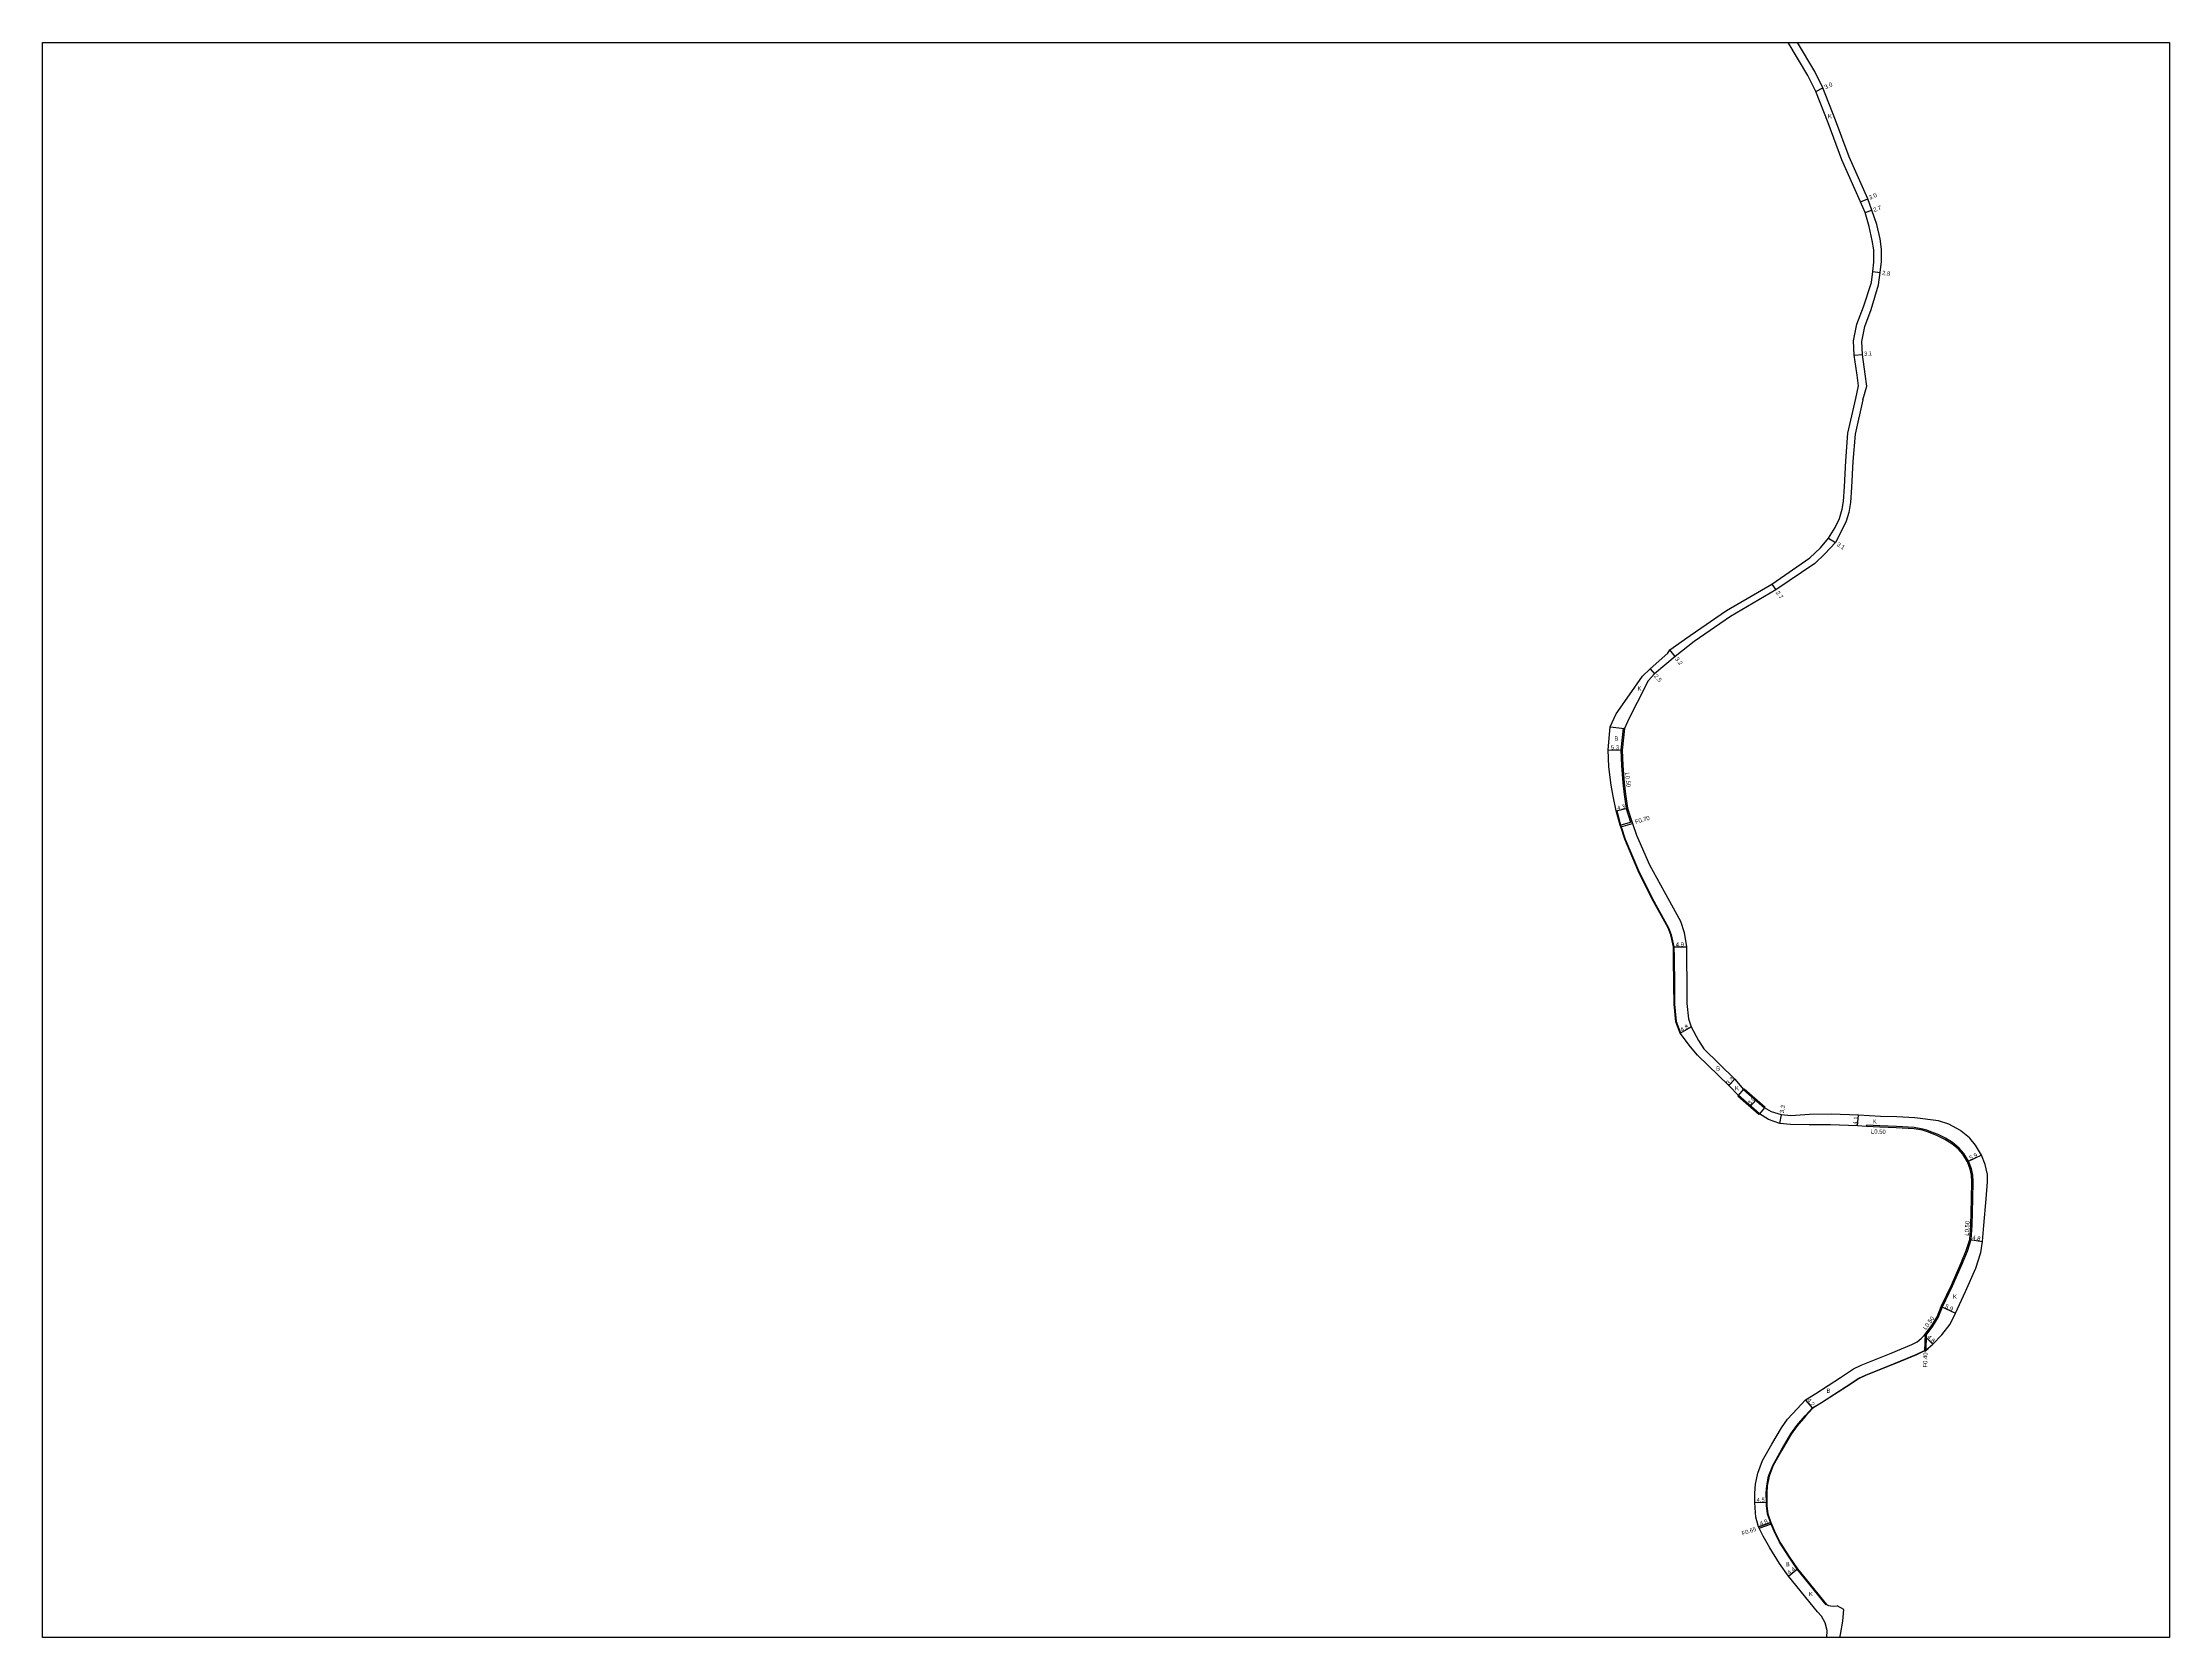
# Model space of a CAD drawing. Header units: metres. Extents: x -20002 to -16000, y -111000 to -108000.
# Drawn here: x -18400 to -17600, y -108600 to -108000 of the extents above; entities that cross this region are included whole.
import ezdxf

# ---------------------------------------------------------------- set-up
doc = ezdxf.new("R2010")
doc.units = ezdxf.units.M
doc.header["$LTSCALE"] = 2.5
for name, color, linetype in [('側溝・桝', 7, 'Continuous'), ('図郭', 7, 'Continuous'), ('幅員', 7, 'Continuous'), ('歩道・分離帯・安全施設', 7, 'Continuous'), ('舗装', 7, 'Continuous'), ('道路', 7, 'Continuous')]:
    doc.layers.add(name, color=color, linetype=linetype)
doc.styles.get("Standard").update_dxf_attribs({"font": ''})
doc.styles.get('Standard').set_extended_font_data('@MS PGothic')

msp = doc.modelspace()

# ---------------------------------------------------------------- linework, layer by layer
at = {"layer": '側溝・桝'}
for points in [[(-17805.45, -108257.95), (-17806.34, -108266.12), (-17806.14, -108271.99), (-17805.55, -108278.55), (-17805.13, -108282.86), (-17804.37, -108288.13), (-17802.67, -108293.24)], [(-17805.45, -108257.95), (-17804.95, -108258.01)], [(-17806.58, -108294.41), (-17802.67, -108293.24), (-17802.19, -108293.1)], [(-17806.39, -108295.09), (-17801.97, -108293.76)], [(-17691.54, -108486.27), (-17691.53, -108486.26), (-17691.12, -108485.72), (-17688.96, -108482.88), (-17686.96, -108479.6), (-17685.39, -108475.68), (-17681.58, -108467.66), (-17677.89, -108459.22), (-17675.95, -108454.65), (-17674.56, -108450.35), (-17674.21, -108445.01), (-17673.91, -108435.02), (-17673.84, -108428.46), (-17673.91, -108426.05), (-17674.45, -108423.69), (-17675.56, -108420.87), (-17677.37, -108417.91), (-17679.04, -108415.9), (-17681.6, -108413.84), (-17684.24, -108412.2), (-17687, -108410.85), (-17689.79, -108409.76), (-17691.25, -108409.19), (-17692.76, -108408.72), (-17695.98, -108408.14), (-17702.73, -108407.74), (-17708.88, -108407.55), (-17713.98, -108407.27), (-17714.01, -108407.77)], [(-17691.93, -108485.96), (-17692.1, -108492.22)], [(-17691.51, -108485.42), (-17691.54, -108486.27), (-17691.69, -108491.88)], [(-17754.59, -108558.33), (-17749.97, -108556.7)], [(-17754.3, -108558.92), (-17749.7, -108557.3)]]:
    msp.add_lwpolyline(points, dxfattribs=at)
at = {"layer": '図郭'}
msp.add_lwpolyline([(-18400, -108000), (-17600, -108000), (-17600, -108600), (-18400, -108600)], close=True, dxfattribs=at)
at = {"layer": '幅員'}
for points in [[(-17733.02, -108018.36), (-17730.33, -108017.03)], [(-17716.19, -108059.97), (-17713.43, -108058.78)], [(-17714.46, -108063.94), (-17711.9, -108063.08)], [(-17711.61, -108086.15), (-17708.83, -108086.5)], [(-17718.6, -108117.63), (-17715.51, -108117.36)], [(-17728.21, -108186.42), (-17725.61, -108188.11)], [(-17749.57, -108203.71), (-17748.05, -108205.94)], [(-17785.89, -108230.97), (-17787.88, -108228.47)], [(-17795.36, -108235.55), (-17793.73, -108237.45)], [(-17811.14, -108266.02), (-17805.84, -108266.15)], [(-17808.05, -108289.07), (-17803.88, -108288.01)], [(-17786.55, -108340.2), (-17781.65, -108340.13)], [(-17784.04, -108372.67), (-17779.85, -108370.33)], [(-17765.74, -108392.38), (-17763.43, -108390.02)], [(-17757.57, -108400.11), (-17755.6, -108397.85)], [(-17746.51, -108406.62), (-17745.88, -108403.38)], [(-17717.35, -108407.58), (-17716.99, -108403.5)], [(-17670.67, -108418.58), (-17676.01, -108421.1)], [(-17675.05, -108450.25), (-17670.31, -108451.01)], [(-17685.85, -108475.48), (-17680.52, -108478.01)], [(-17688.98, -108489.63), (-17692.29, -108486.43)], [(-17734.17, -108513.78), (-17736.86, -108510.55)], [(-17755.93, -108549.21), (-17751.43, -108549.12)], [(-17749.97, -108556.7), (-17754.59, -108558.33)], [(-17743.31, -108576.97), (-17739.9, -108574.2)]]:
    msp.add_lwpolyline(points, dxfattribs=at)
at = {"layer": '歩道・分離帯・安全施設'}
for points in [[(-17807.91, -108289.03), (-17806.43, -108294.37), (-17806.25, -108295.04), (-17804.68, -108299.69), (-17799.74, -108311.48), (-17794.52, -108321.88), (-17788.38, -108333.01), (-17787.43, -108335.65), (-17786.4, -108340.18), (-17786.34, -108344.37), (-17786.23, -108354.51), (-17786.19, -108361.76), (-17785.52, -108368.32), (-17783.9, -108372.6)], [(-17729.13, -108587.73), (-17740.02, -108574.29), (-17743.09, -108569.84), (-17746.65, -108564.2), (-17748.67, -108560.01), (-17749.84, -108557.36), (-17750.11, -108556.76), (-17751.22, -108553.54), (-17751.56, -108550.46), (-17751.58, -108549.12), (-17751.65, -108545.73), (-17751.5, -108542.9), (-17750.77, -108539.32), (-17749.24, -108535.26), (-17745.93, -108529.4), (-17742.39, -108523.41), (-17740.18, -108520.29), (-17737.05, -108516.67), (-17734.27, -108513.66), (-17730.9, -108511.63), (-17721.54, -108505.55), (-17716.83, -108502.46), (-17714.34, -108501.3), (-17703.14, -108496.77), (-17695.24, -108493.55), (-17692.43, -108492.21)], [(-17692.01, -108492.34), (-17691.6, -108492), (-17690.77, -108491.31)]]:
    msp.add_lwpolyline(points, dxfattribs=at)
at = {"layer": '舗装'}
for points in [[(-17810.42, -108257.43), (-17804.95, -108258.01)], [(-17765.74, -108392.38), (-17763.43, -108390.02)], [(-17688.98, -108489.63), (-17692.29, -108486.43)], [(-17743.31, -108576.97), (-17739.9, -108574.2)]]:
    msp.add_lwpolyline(points, dxfattribs=at)
at = {"layer": '道路'}
for points in [[(-17718, -108133.86), (-17717, -108129.13), (-17717.51, -108125.15), (-17718.6, -108117.63), (-17718.79, -108112.24), (-17717.57, -108106.01), (-17715.14, -108099.4), (-17712.12, -108090.28), (-17711.61, -108086.15), (-17711.16, -108082.58), (-17711.22, -108078.02), (-17711.86, -108074.43), (-17712.89, -108069.23), (-17714.46, -108063.94), (-17716.19, -108059.97), (-17723.25, -108044.07), (-17728.39, -108030.24), (-17733.02, -108018.36), (-17735.98, -108012.37), (-17743.44, -108000)], [(-17715.37, -108134.46), (-17713.85, -108129.26), (-17714.44, -108124.73), (-17715.51, -108117.36), (-17715.68, -108112.49), (-17714.58, -108106.85), (-17712.21, -108100.42), (-17709.45, -108091.14), (-17708.83, -108086.5), (-17708.37, -108082.37), (-17708.31, -108077.78), (-17708.83, -108073.79), (-17710.1, -108068.43), (-17711.9, -108063.08), (-17713.43, -108058.78), (-17720.46, -108042.96), (-17725.59, -108029.16), (-17730.33, -108017.03), (-17733.35, -108010.92), (-17739.94, -108000)], [(-17810.42, -108257.43), (-17808.08, -108252.57), (-17803.96, -108246.62), (-17798.18, -108238.35), (-17795.36, -108235.55), (-17788.7, -108229.68), (-17787.88, -108228.47), (-17780.33, -108223.1), (-17766.55, -108213.64), (-17749.57, -108203.71), (-17735.21, -108193.87), (-17731.28, -108190.12), (-17728.21, -108186.42), (-17725.7, -108182.46), (-17724.12, -108179.07), (-17723.1, -108175.5), (-17722.6, -108172.63), (-17722.25, -108167.15), (-17721.74, -108157.38), (-17720.94, -108146.92), (-17718, -108133.86)], [(-17715.37, -108134.46), (-17718.26, -108147.32), (-17719.05, -108157.55), (-17719.55, -108167.32), (-17719.92, -108173.03), (-17720.62, -108176.85), (-17721.58, -108180.05), (-17723.69, -108184.45), (-17725.61, -108188.11), (-17729.61, -108192.3), (-17733.44, -108195.93), (-17748.05, -108205.94), (-17765.1, -108215.92), (-17778.72, -108225.27), (-17785.89, -108230.97), (-17793.73, -108237.45), (-17796.1, -108240.1), (-17800.27, -108248.33), (-17803.34, -108254.43), (-17804.95, -108258.01), (-17805.84, -108266.15), (-17805.64, -108271.97), (-17805.06, -108278.49), (-17804.64, -108282.74), (-17803.88, -108288.01), (-17802.19, -108293.1), (-17801.97, -108293.76), (-17800.49, -108298.18), (-17795.55, -108309.31), (-17790.03, -108319.35), (-17783.88, -108330.51), (-17782.56, -108334.85), (-17781.65, -108340.13), (-17781.69, -108344.34), (-17781.58, -108354.43), (-17781.54, -108361.51), (-17780.96, -108367.24), (-17779.85, -108370.33), (-17777.19, -108375.46), (-17775.18, -108378.55), (-17763.43, -108390.02), (-17760.17, -108393.86)], [(-17762.14, -108396.12), (-17765.74, -108392.38), (-17777.49, -108380.91), (-17780.15, -108377.83), (-17784.04, -108372.67), (-17785.67, -108368.35), (-17786.34, -108361.77), (-17786.38, -108354.51), (-17786.49, -108344.38), (-17786.55, -108340.2), (-17787.57, -108335.69), (-17788.52, -108333.07), (-17794.65, -108321.96), (-17799.88, -108311.54), (-17804.82, -108299.74), (-17806.39, -108295.09), (-17806.58, -108294.41), (-17808.05, -108289.07), (-17809.27, -108283.49), (-17809.93, -108279.35), (-17810.82, -108272.44), (-17811.14, -108266.02), (-17810.42, -108257.43)], [(-17762.14, -108396.12), (-17754.23, -108403.02)], [(-17760.17, -108393.86), (-17752.26, -108400.75)], [(-17732.43, -108590.41), (-17743.31, -108576.97), (-17746.64, -108572.19), (-17750.32, -108566.34), (-17752.85, -108561.94), (-17754.3, -108558.92), (-17754.59, -108558.33), (-17755.53, -108554.72), (-17755.87, -108551.2), (-17755.93, -108549.21), (-17755.9, -108545.66), (-17755.73, -108542.36), (-17754.87, -108538.14), (-17753.11, -108533.46), (-17749.61, -108527.27), (-17745.96, -108521.1), (-17743.65, -108517.84), (-17740.04, -108513.94), (-17736.86, -108510.55), (-17733.06, -108508.2), (-17723.72, -108502.14), (-17718.8, -108498.91), (-17715.96, -108497.58), (-17704.63, -108493.01), (-17696.88, -108489.85), (-17694.92, -108488.74), (-17693.33, -108487.57), (-17692.29, -108486.43), (-17691.93, -108485.96), (-17691.51, -108485.42), (-17689.37, -108482.6), (-17687.41, -108479.38), (-17685.85, -108475.48), (-17682.03, -108467.45), (-17678.35, -108459.02), (-17676.42, -108454.48), (-17675.05, -108450.25), (-17674.71, -108444.98), (-17674.41, -108435.01), (-17674.34, -108428.46), (-17674.41, -108426.11), (-17674.93, -108423.83), (-17676.01, -108421.1), (-17677.78, -108418.2), (-17679.39, -108416.26), (-17681.89, -108414.25), (-17684.48, -108412.64), (-17687.2, -108411.31), (-17689.97, -108410.22), (-17691.41, -108409.67), (-17692.88, -108409.21), (-17696.04, -108408.63), (-17702.75, -108408.24), (-17708.9, -108408.05), (-17714.01, -108407.77), (-17717.35, -108407.58), (-17727.47, -108407.13), (-17735.46, -108407.14), (-17742.55, -108407.07), (-17746.51, -108406.62), (-17750.77, -108405.19), (-17754.23, -108403.02)], [(-17735.42, -108403.3), (-17742.47, -108403.76), (-17745.88, -108403.38), (-17749.69, -108402.27), (-17752.26, -108400.75)], [(-17692.1, -108492.22), (-17691.69, -108491.88), (-17688.98, -108489.63), (-17685.68, -108486.21), (-17682.49, -108482.11), (-17680.52, -108478.01), (-17676.66, -108469.9), (-17672.81, -108461.08), (-17670.97, -108455.12), (-17670.31, -108451.01), (-17669.88, -108444.99), (-17668.9, -108434.96), (-17668.44, -108428.59), (-17668.5, -108425.58), (-17668.53, -108425.37), (-17669.27, -108422.08), (-17670.67, -108418.58), (-17672.95, -108414.77), (-17675.12, -108412.15), (-17675.24, -108412.03), (-17678.33, -108409.51), (-17678.62, -108409.31), (-17683.03, -108406.94), (-17686.93, -108405.66), (-17695.8, -108404.54), (-17702.58, -108404.15), (-17708.71, -108403.96), (-17716.99, -108403.5), (-17727.24, -108403.19), (-17735.42, -108403.3)], [(-17692.1, -108492.22), (-17695.18, -108493.69), (-17703.08, -108496.91), (-17714.28, -108501.43), (-17716.75, -108502.59), (-17721.46, -108505.68), (-17730.82, -108511.75), (-17734.17, -108513.78), (-17736.94, -108516.77), (-17740.06, -108520.38), (-17742.26, -108523.49), (-17745.8, -108529.48), (-17749.11, -108535.32), (-17750.62, -108539.36), (-17751.35, -108542.92), (-17751.5, -108545.73), (-17751.43, -108549.12), (-17751.41, -108550.45), (-17751.08, -108553.5), (-17749.97, -108556.7), (-17749.7, -108557.3), (-17748.53, -108559.95), (-17746.51, -108564.13), (-17742.97, -108569.76), (-17739.9, -108574.2), (-17729.01, -108587.64)], [(-17728.87, -108600), (-17728.71, -108597.35), (-17729.48, -108594.47), (-17730.93, -108591.97), (-17732.43, -108590.41)], [(-17729.01, -108587.64), (-17728.28, -108588), (-17726.47, -108588.24), (-17725.02, -108588.08)], [(-17723.95, -108600), (-17723.74, -108598.85), (-17722.85, -108593.83), (-17722.43, -108589.51), (-17725.02, -108588.08)]]:
    msp.add_lwpolyline(points, dxfattribs=at)
for points in [[(-17762.34, -108396.35), (-17762.14, -108396.12), (-17754.23, -108403.02), (-17754.42, -108403.24)], [(-17760.17, -108393.86), (-17752.26, -108400.75), (-17754.23, -108403.02), (-17762.14, -108396.12)], [(-17752.06, -108400.53), (-17752.26, -108400.75), (-17760.17, -108393.86), (-17759.98, -108393.63)]]:
    msp.add_lwpolyline(points, close=True, dxfattribs=at)

# ---------------------------------------------------------------- texts
at = {"layer": '側溝・桝'}
for s, rotation, p in [('L0.50', 276.4245, (-17804.8, -108274.7)), ('F0.70', 16.68544, (-17800.75, -108293.97)), ('L0.50', 358.23976, (-17712.27, -108410.43)), ('L0.50', 86.75529, (-17675.47, -108448.89)), ('L0.50', 53.75589, (-17691.6, -108484.4)), ('F0.40', 88.42834, (-17691.14, -108498.46)), ('F0.65', 19.44586, (-17760.56, -108561.71))]:
    msp.add_text(s, height=1.6, rotation=rotation, dxfattribs=at).set_placement(p)
at = {"layer": '幅員'}
for s, rotation, p in [('3.0', 26.30342, (-17729.32, -108017.62)), ('3.0', 23.33629, (-17712.68, -108059.17)), ('2.7', 18.63055, (-17711.11, -108063.75)), ('2.8', 352.87729, (-17708.16, -108087.4)), ('3.1', 4.99597, (-17714.83, -108117.92)), ('3.1', 326.962, (-17725.3, -108189.2)), ('2.7', 304.42162, (-17748.17, -108206.96)), ('3.2', 308.50139, (-17786.09, -108231.94)), ('2.5', 310.66447, (-17793.98, -108238.43)), ('5.3', 358.56375, (-17810.09, -108265.95)), ('4.3', 14.2201, (-17807.54, -108288.84)), ('4.9', 0.79506, (-17785.7, -108340.08)), ('4.8', 29.24354, (-17783.39, -108372.19)), ('3.3', 45.68546, (-17765.77, -108392.27)), ('3.0', 48.94738, (-17757.62, -108399.79)), ('3.3', 79.039, (-17745.08, -108402.89)), ('4.1', 84.91456, (-17717.41, -108407.12)), ('5.9', 25.22362, (-17674.83, -108420.43)), ('4.8', 350.84633, (-17674.25, -108450.28)), ('5.9', 334.56412, (-17684.59, -108475.97)), ('4.6', 316.0243, (-17691.23, -108487.16)), ('4.2', 309.83669, (-17736.46, -108510.87)), ('4.5', 1.09098, (-17755.29, -108549.09)), ('4.9', 19.44585, (-17753.82, -108557.96)), ('4.4', 39.00046, (-17742.91, -108576.51))]:
    msp.add_text(s, height=1.6, rotation=rotation, dxfattribs=at).set_placement(p)
at = {"layer": '舗装'}
for s, p in [('K', (-17728.43, -108028.49)), ('K', (-17800.08, -108243.8)), ('B', (-17808.78, -108262.63)), ('B', (-17770.52, -108386.77)), ('K', (-17763.42, -108394.13)), ('K', (-17711.62, -108406.66)), ('K', (-17681.43, -108472.54)), ('B', (-17728.98, -108507.98)), ('B', (-17744.31, -108573.21)), ('K', (-17735.62, -108584.44))]:
    msp.add_text(s, height=1.6, dxfattribs=at).set_placement(p)

doc.saveas('drawing.dxf')
